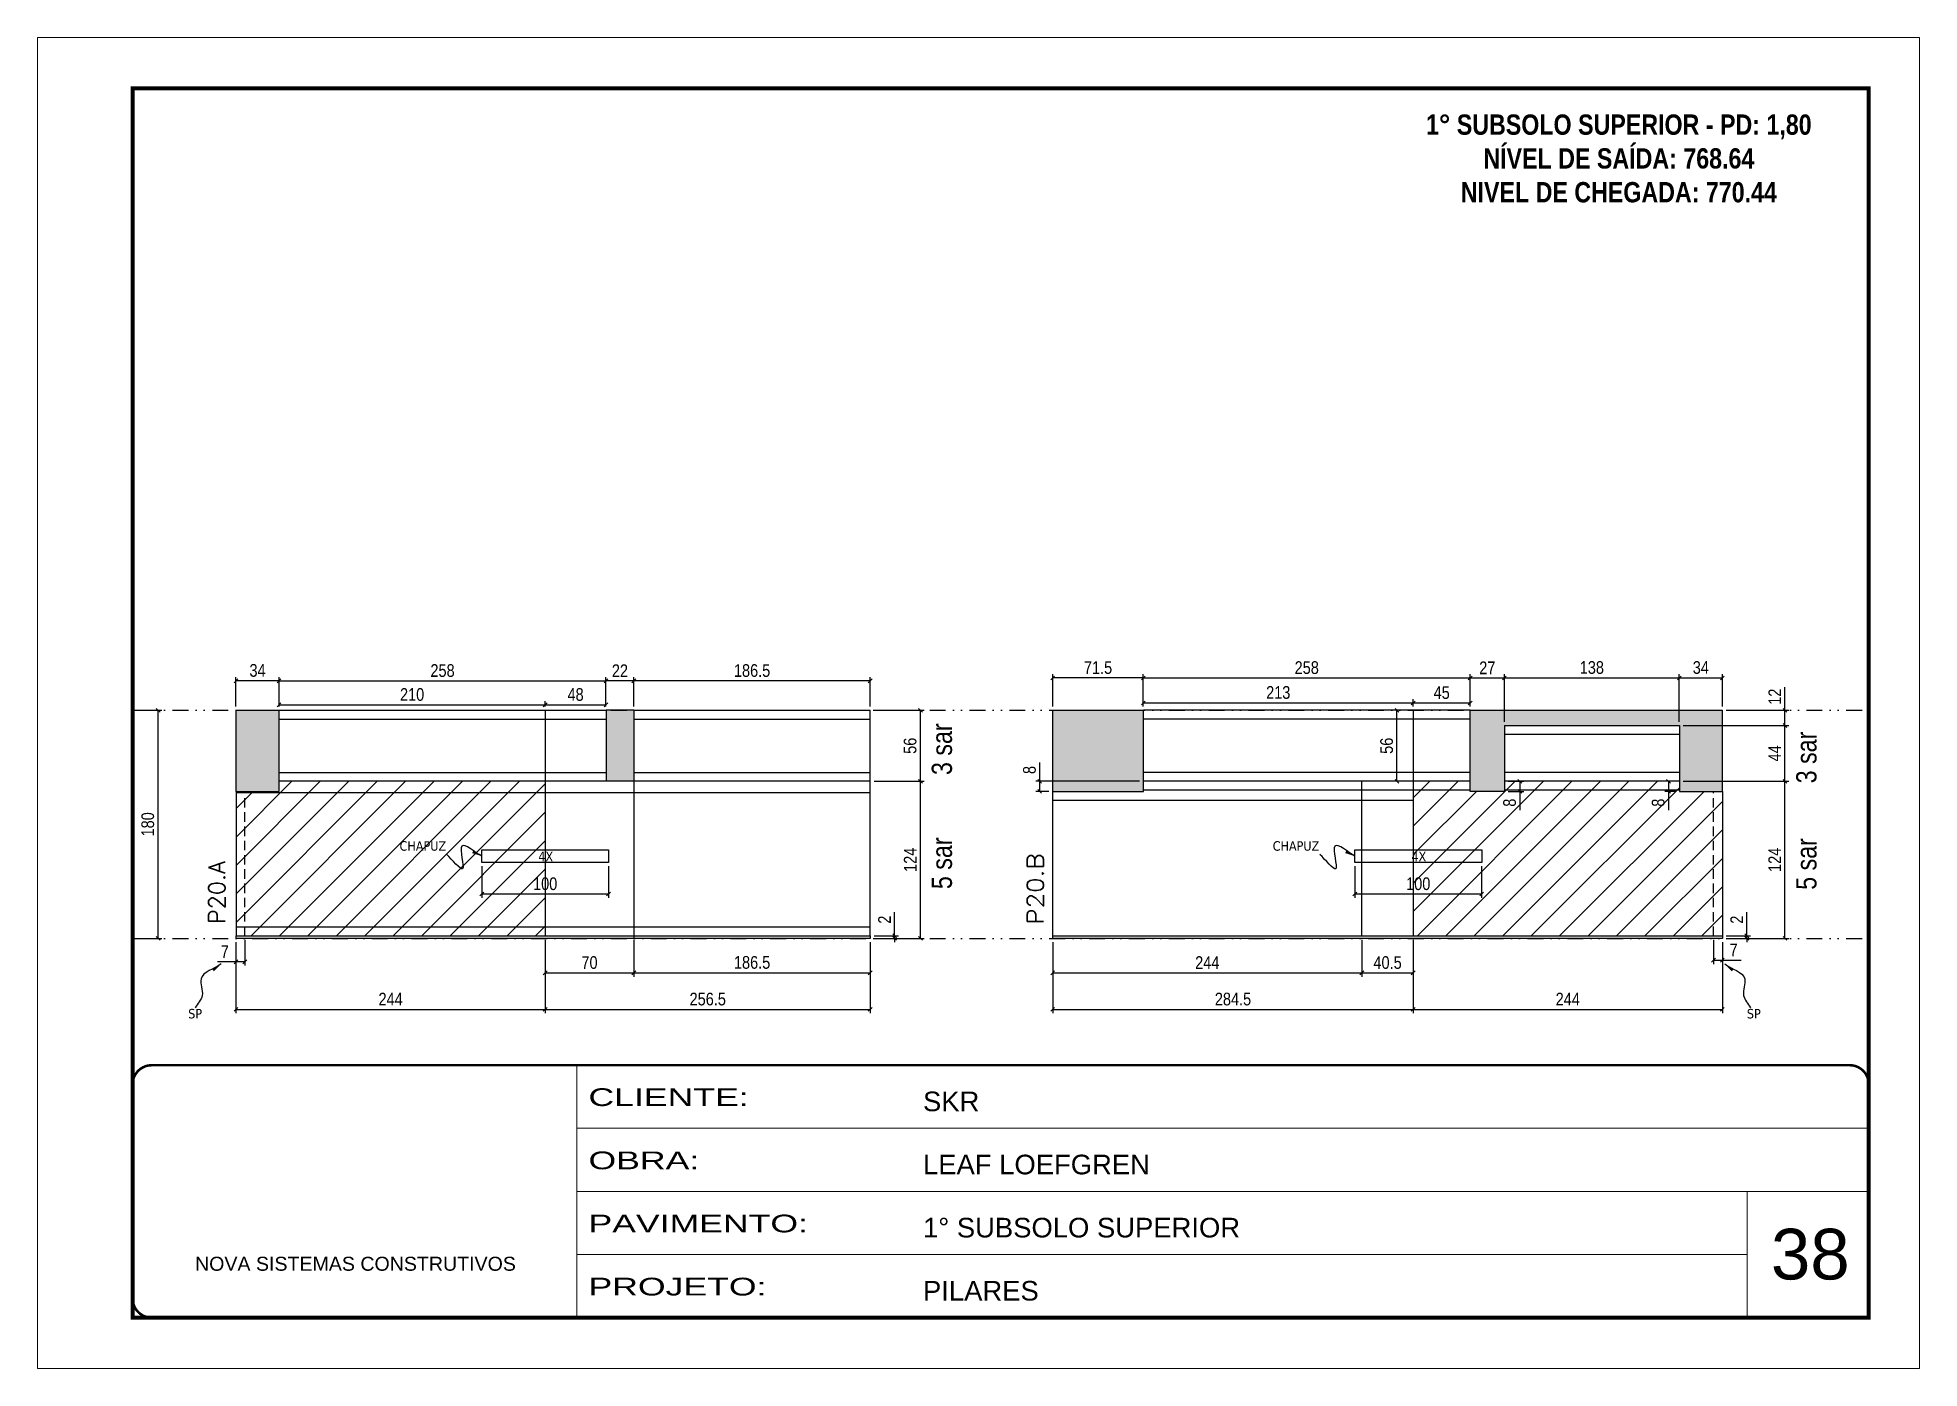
# Model space of a CAD drawing. Extents: x 14400 to 27878, y -21631 to 6985.
# Drawn here: x 15998 to 17483, y -4402 to -3352 of the extents above; entities that cross this region are included whole.
import ezdxf

# ---------------------------------------------------------------- set-up
doc = ezdxf.new("R2010")
doc.units = 0
for name, pattern in [('CONTINUO', [0]), ('DASHED', [0.75, 0.5, -0.25]), ('DIVIDE2', [0.625, 0.25, -0.125, 0, -0.125, 0, -0.125]), ('HIDDEN', [0.375, 0.25, -0.125])]:
    doc.linetypes.add(name, pattern=pattern)
for name, color, linetype, lineweight in [('CARIMBO', 255, 'Continuous', 9), ('Folhas', 255, 'Continuous', 9), ('Hachura', 251, 'Continuous', 9), ('SARRAFO DE PRESSAO', 251, 'DASHED', 9), ('Texto Seção', 7, 'Continuous', 15)]:
    doc.layers.add(name, color=color, linetype=linetype, lineweight=lineweight)
for name, color, linetype in [('COTA', 241, 'Continuous'), ('NOMENCLATURA', 7, 'Continuous'), ('Nível', 160, 'Continuous'), ('Painéis', 200, 'Continuous'), ('SARR_2.2x10', 60, 'Continuous'), ('SARR_2.2x7', 40, 'Continuous'), ('Sarrafo de Pressão', 42, 'HIDDEN'), ('texto', 7, 'Continuous')]:
    doc.layers.add(name, color=color, linetype=linetype)
doc.styles.add('ARIAL', font='arial.ttf')
doc.styles.add('ARIAL_NARROW', font='ARIALN.TTF', dxfattribs={"height": 0.2})
doc.styles.add('COTA TECNICA', font='techl___.ttf', dxfattribs={"height": 10})
doc.styles.add('COTA TECNICA-50', font='techl___.ttf', dxfattribs={"height": 10})
doc.styles.add('REGUA-120', font='ROMANS.shx', dxfattribs={"height": 15})
doc.styles.add('ROMANC', font='techb___.ttf', dxfattribs={"height": 2.5})
doc.styles.get("Standard").update_dxf_attribs({"font": 'arial.ttf'})
doc.styles.add('Tecnologia', font='')
doc.styles.get('Tecnologia').set_extended_font_data('Forgotten Futurist')
doc.dimstyles.new('COTA PAINEL-50', dxfattribs={"dimtxt": 10, "dimasz": 3, "dimexe": 3, "dimexo": 3, "dimgap": 3, "dimtad": 1, "dimdec": 1, "dimzin": 12, "dimdsep": 46, "dimtxsty": 'COTA TECNICA-50', "dimblk1": 'OBLIQUE', "dimblk2": 'OBLIQUE', "dimsah": 1, "dimcen": 0.9, "dimclrd": 4, "dimclre": 4, "dimclrt": 240, "dimadec": 1, "dimazin": 3, "dimtfac": 1, "dimtdec": 1, "dimtmove": 0, "dimatfit": 3, "dimfxl": 1, "dimtolj": 1, "dimtzin": 12, "dimarcsym": 0})
doc.dimstyles.new('PAINEL', dxfattribs={"dimtxt": 10, "dimasz": 3, "dimexe": 3, "dimexo": 3, "dimgap": 3, "dimtad": 1, "dimdec": 1, "dimzin": 12, "dimdsep": 46, "dimtxsty": 'COTA TECNICA', "dimblk1": 'OBLIQUE', "dimblk2": 'OBLIQUE', "dimsah": 1, "dimcen": 0.9, "dimclrd": 4, "dimclre": 4, "dimclrt": 240, "dimadec": 1, "dimazin": 3, "dimtfac": 1, "dimtdec": 1, "dimtmove": 0, "dimatfit": 3, "dimfxl": 1, "dimtolj": 1, "dimtzin": 12, "dimarcsym": 0})
doc.dimstyles.get("Standard").update_dxf_attribs({"dimtxt": 0.18, "dimasz": 0.18, "dimexe": 0.18, "dimexo": 0.0625, "dimgap": 0.09, "dimtad": 0, "dimtih": 1, "dimtoh": 1, "dimdec": 4, "dimzin": 0, "dimdsep": 46, "dimtxsty": 'Standard', "dimcen": 0.09, "dimadec": 0, "dimazin": 0, "dimtfac": 1, "dimtdec": 4, "dimtofl": 0, "dimtmove": 0, "dimatfit": 3, "dimfxl": 1, "dimtolj": 1, "dimtzin": 0, "dimarcsym": 0})

msp = doc.modelspace()

# ---------------------------------------------------------------- texts
at = {"layer": 'CARIMBO', "style": 'ARIAL'}
msp.add_text('38', height=40, dxfattribs=at).set_placement((17366.33, -4332.3))
at = {"layer": 'NOMENCLATURA', "style": 'ARIAL_NARROW'}
for s, p in [('3 sar', (16720.03, -3934.28)), ('3 sar', (17402.29, -3940.84)), ('5 sar', (16720.03, -4024.28)), ('5 sar', (17402.29, -4024.84))]:
    msp.add_text(s, height=16, rotation=90, dxfattribs=at).set_placement(p)
at = {"layer": 'NOMENCLATURA', "color": 2, "insert": (17246.31, -3386.39), "char_height": 16, "attachment_point": 2, "style": 'ROMANC'}
msp.add_mtext_dynamic_manual_height_columns('\\P1° SUBSOLO SUPERIOR - PD: 1,80\\PNÍVEL DE SAÍDA: 768.64\\PNIVEL DE CHEGADA: 770.44', width=432.3511, gutter_width=1, heights=[0], dxfattribs=at)
at = {"layer": 'texto', "color": 0, "char_height": 7.5, "attachment_point": 5}
for s, insert in [('{\\fTahoma|b0|i0|c0|p34;\\C4;CHAPUZ}', (16302.47, -3990.31)), ('{\\fTahoma|b0|i0|c0|p34;\\C4;CHAPUZ}', (16991.5, -3990.31)), ('{\\fTahoma|b0|i0|c0|p34;\\C4;4X}', (16399.41, -3998.62)), ('{\\fTahoma|b0|i0|c0|p34;\\C4;4X}', (17088.44, -3998.62)), ('{\\fTahoma|b0|i0|c0|p34;\\C4;SP}', (16122.77, -4122.66)), ('{\\fTahoma|b0|i0|c0|p34;\\C4;SP}', (17352.82, -4122.66))]:
    msp.add_mtext(s, dxfattribs=dict(at, insert=insert))
at = {"layer": 'Texto Seção', "style": 'REGUA-120', "width": 1.1}
msp.add_text('P20.B', height=13, rotation=90, dxfattribs=at).set_placement((16792.3, -4052.4))
at = {"layer": 'Texto Seção', "insert": (16146.4, -4051.91), "char_height": 13, "width": 285.3299, "attachment_point": 7, "rotation": 90, "style": 'REGUA-120'}
msp.add_mtext('P20.A', dxfattribs=at)

# ---------------------------------------------------------------- blocks, each defined once
blk = doc.blocks.new('9999999999')
at = {"color": 30, "linetype": 'CONTINUO'}
for p, q in [((98564.6, 34230.2), (98564.6, 34429.4)), ((98564.6, 34379.6), (99584, 34379.6)), ((98564.6, 34329.8), (99488, 34329.8)), ((99584, 34329.8), (99488, 34329.8)), ((99488, 34329.8), (99488, 34230.2)), ((98564.6, 34280), (99488, 34280))]:
    blk.add_line(p, q, dxfattribs=at)
at = {"color": 30, "linetype": 'CONTINUO', "const_width": 2}
blk.add_lwpolyline([(99584, 34230.2), (99584, 34414.4, 0.414214), (99569, 34429.4), (98229, 34429.4, 0.414214), (98214, 34414.4), (98214, 34245.2, 0.414214), (98229, 34230.2), (99584, 34230.2)], format="xyb", dxfattribs=at)
at = {"layer": 'Folhas'}
blk.add_lwpolyline([(98139, 34190.2), (99624, 34190.2), (99624, 35240.2), (98139, 35240.2)], close=True, dxfattribs=at)
at = {"layer": 'Folhas', "color": 30, "const_width": 3}
blk.add_lwpolyline([(98214, 34230.2), (99584, 34230.2), (99584, 35200.2), (98214, 35200.2)], close=True, dxfattribs=at)
at = {"color": 7, "linetype": 'Continuous', "ltscale": 5, "style": 'ARIAL'}
for s, height, p in [('SKR', 15.48, (98837.7, 34393.1)), ('LEAF LOEFGREN', 15.483, (98837.7, 34343.3)), ('1° SUBSOLO SUPERIOR', 15.483, (98837.7, 34293.5)), ('NOVA SISTEMAS CONSTRUTIVOS', 11.059, (98263.2, 34267.2)), ('PILARES', 15.48, (98837.7, 34243.7))]:
    blk.add_text(s, height=height, dxfattribs=at).set_placement(p)
at = {"layer": 'Folhas', "color": 7, "style": 'Tecnologia', "width": 1.5}
for s, p in [('CLIENTE:', (98573.7, 34397.2)), ('OBRA:', (98573.7, 34347.3)), ('PAVIMENTO:', (98573.7, 34297.5)), ('PROJETO:', (98573.7, 34247.7))]:
    blk.add_text(s, height=14, dxfattribs=at).set_placement(p)
blk = doc.blocks.new('_Oblique')
at = {"color": 0, "linetype": 'ByBlock', "lineweight": -2}
blk.add_line((-0.5, -0.5), (0.5, 0.5), dxfattribs=at)
blk = doc.blocks.new('*D1389')
at = {"layer": 'COTA', "color": 4, "lineweight": -2, "transparency": 16777216}
for p, q in [((16155, -4066.2), (16155, -4084.7)), ((16162, -4064.2), (16162, -4084.7)), ((16155, -4081.7), (16140.3, -4081.7)), ((16162, -4081.7), (16155, -4081.7))]:
    blk.add_line(p, q, dxfattribs=at)
at = {"layer": 'Defpoints', "color": 0, "transparency": 16777216}
for p in [(16155, -4063.2), (16162, -4061.2), (16155, -4081.7)]:
    blk.add_point(p, dxfattribs=at)
at = {"layer": 'COTA', "color": 4, "lineweight": -2, "transparency": 16777216, "xscale": 3, "yscale": 3, "zscale": 3, "rotation": 180}
blk.add_blockref('_Oblique', (16155, -4081.7), dxfattribs=at)
at = {"layer": 'COTA', "color": 4, "lineweight": -2, "transparency": 16777216, "xscale": 3, "yscale": 3, "zscale": 3}
blk.add_blockref('_Oblique', (16162, -4081.7), dxfattribs=at)
at = {"layer": 'COTA', "color": 240, "transparency": 16777216, "insert": (16146.2, -4073.6), "char_height": 10, "attachment_point": 5, "style": 'COTA TECNICA-50'}
blk.add_mtext('\\A1;7', dxfattribs=at)
blk = doc.blocks.new('*D1390')
at = {"layer": 'COTA', "color": 4, "lineweight": -2, "transparency": 16777216}
for p, q in [((16674.8, -4061.2), (16674.8, -4042.4)), ((16658.5, -4061.2), (16677.8, -4061.2)), ((16658.5, -4063.2), (16677.8, -4063.2)), ((16674.8, -4063.2), (16674.8, -4061.2)), ((16674.8, -4063.2), (16674.8, -4066.2))]:
    blk.add_line(p, q, dxfattribs=at)
at = {"layer": 'Defpoints', "color": 0, "transparency": 16777216}
for p in [(16655.5, -4061.2), (16655.5, -4063.2), (16674.8, -4063.2)]:
    blk.add_point(p, dxfattribs=at)
at = {"layer": 'COTA', "color": 4, "lineweight": -2, "transparency": 16777216, "xscale": 3, "yscale": 3, "zscale": 3}
for p, rotation in [((16674.8, -4061.2), 270), ((16674.8, -4063.2), 90)]:
    blk.add_blockref('_Oblique', p, dxfattribs=dict(at, rotation=rotation))
at = {"layer": 'COTA', "color": 240, "transparency": 16777216, "insert": (16666.8, -4048.4), "char_height": 10, "attachment_point": 5, "rotation": 90, "style": 'COTA TECNICA-50'}
blk.add_mtext('\\A1;2', dxfattribs=at)
blk = doc.blocks.new('*D1393')
at = {"layer": 'COTA', "color": 4, "lineweight": -2, "transparency": 16777216}
for p, q in [((16155, -4066.2), (16155, -4122.2)), ((16399, -4064.2), (16399, -4122.2)), ((16155, -4119.2), (16399, -4119.2))]:
    blk.add_line(p, q, dxfattribs=at)
at = {"layer": 'Defpoints', "color": 0, "transparency": 16777216}
for p in [(16155, -4063.2), (16399, -4061.2), (16399, -4119.2)]:
    blk.add_point(p, dxfattribs=at)
at = {"layer": 'COTA', "color": 4, "lineweight": -2, "transparency": 16777216, "xscale": 3, "yscale": 3, "zscale": 3, "rotation": 180}
blk.add_blockref('_Oblique', (16155, -4119.2), dxfattribs=at)
at = {"layer": 'COTA', "color": 4, "lineweight": -2, "transparency": 16777216, "xscale": 3, "yscale": 3, "zscale": 3}
blk.add_blockref('_Oblique', (16399, -4119.2), dxfattribs=at)
at = {"layer": 'COTA', "color": 240, "transparency": 16777216, "insert": (16277, -4111.1), "char_height": 10, "attachment_point": 5, "style": 'COTA TECNICA-50'}
blk.add_mtext('\\A1;244', dxfattribs=at)
blk = doc.blocks.new('*D1394')
at = {"layer": 'COTA', "color": 4, "lineweight": -2, "transparency": 16777216}
for p, q in [((16399, -4064.2), (16399, -4122.2)), ((16655.5, -4066.2), (16655.5, -4122.2)), ((16399, -4119.2), (16655.5, -4119.2))]:
    blk.add_line(p, q, dxfattribs=at)
at = {"layer": 'Defpoints', "color": 0, "transparency": 16777216}
for p in [(16399, -4061.2), (16655.5, -4063.2), (16655.5, -4119.2)]:
    blk.add_point(p, dxfattribs=at)
at = {"layer": 'COTA', "color": 4, "lineweight": -2, "transparency": 16777216, "xscale": 3, "yscale": 3, "zscale": 3, "rotation": 180}
blk.add_blockref('_Oblique', (16399, -4119.2), dxfattribs=at)
at = {"layer": 'COTA', "color": 4, "lineweight": -2, "transparency": 16777216, "xscale": 3, "yscale": 3, "zscale": 3}
blk.add_blockref('_Oblique', (16655.5, -4119.2), dxfattribs=at)
at = {"layer": 'COTA', "color": 240, "transparency": 16777216, "insert": (16527.3, -4111.1), "char_height": 10, "attachment_point": 5, "style": 'COTA TECNICA-50'}
blk.add_mtext('\\A1;256.5', dxfattribs=at)
blk = doc.blocks.new('*D1395')
at = {"layer": 'COTA', "color": 4, "linetype": 'ByBlock', "lineweight": -2, "transparency": 16777216}
for p, q in [((16349, -4006.3), (16349, -4031.2)), ((16449, -4006.3), (16449, -4031.2)), ((16449, -4028.2), (16349, -4028.2))]:
    blk.add_line(p, q, dxfattribs=at)
at = {"layer": 'Defpoints', "color": 0, "linetype": 'ByBlock', "transparency": 16777216}
for p in [(16349, -4003.3), (16449, -4003.3), (16349, -4028.2)]:
    blk.add_point(p, dxfattribs=at)
at = {"layer": 'COTA', "color": 4, "linetype": 'ByBlock', "lineweight": -2, "transparency": 16777216, "xscale": 3, "yscale": 3, "zscale": 3, "rotation": 180}
blk.add_blockref('_Oblique', (16349, -4028.2), dxfattribs=at)
at = {"layer": 'COTA', "color": 4, "linetype": 'ByBlock', "lineweight": -2, "transparency": 16777216, "xscale": 3, "yscale": 3, "zscale": 3}
blk.add_blockref('_Oblique', (16449, -4028.2), dxfattribs=at)
at = {"layer": 'COTA', "color": 240, "linetype": 'ByBlock', "transparency": 16777216, "insert": (16399, -4020.1), "char_height": 10, "attachment_point": 5, "style": 'COTA TECNICA'}
blk.add_mtext('\\A1;100', dxfattribs=at)
blk = doc.blocks.new('*D1396')
at = {"layer": 'COTA', "color": 4, "lineweight": -2, "transparency": 16777216}
for p, q in [((16399, -4064.2), (16399, -4093.4)), ((16469, -4064.2), (16469, -4093.4)), ((16399, -4090.4), (16469, -4090.4))]:
    blk.add_line(p, q, dxfattribs=at)
at = {"layer": 'Defpoints', "color": 0, "transparency": 16777216}
for p in [(16399, -4061.2), (16469, -4061.2), (16469, -4090.4)]:
    blk.add_point(p, dxfattribs=at)
at = {"layer": 'COTA', "color": 4, "lineweight": -2, "transparency": 16777216, "xscale": 3, "yscale": 3, "zscale": 3, "rotation": 180}
blk.add_blockref('_Oblique', (16399, -4090.4), dxfattribs=at)
at = {"layer": 'COTA', "color": 4, "lineweight": -2, "transparency": 16777216, "xscale": 3, "yscale": 3, "zscale": 3}
blk.add_blockref('_Oblique', (16469, -4090.4), dxfattribs=at)
at = {"layer": 'COTA', "color": 240, "transparency": 16777216, "insert": (16434, -4082.3), "char_height": 10, "attachment_point": 5, "style": 'COTA TECNICA'}
blk.add_mtext('\\A1;70', dxfattribs=at)
blk = doc.blocks.new('*D1397')
at = {"layer": 'COTA', "color": 4, "lineweight": -2, "transparency": 16777216}
for p, q in [((16469, -4064.2), (16469, -4093.4)), ((16655.5, -4066.2), (16655.5, -4093.4)), ((16469, -4090.4), (16655.5, -4090.4))]:
    blk.add_line(p, q, dxfattribs=at)
at = {"layer": 'Defpoints', "color": 0, "transparency": 16777216}
for p in [(16469, -4061.2), (16655.5, -4063.2), (16655.5, -4090.4)]:
    blk.add_point(p, dxfattribs=at)
at = {"layer": 'COTA', "color": 4, "lineweight": -2, "transparency": 16777216, "xscale": 3, "yscale": 3, "zscale": 3, "rotation": 180}
blk.add_blockref('_Oblique', (16469, -4090.4), dxfattribs=at)
at = {"layer": 'COTA', "color": 4, "lineweight": -2, "transparency": 16777216, "xscale": 3, "yscale": 3, "zscale": 3}
blk.add_blockref('_Oblique', (16655.5, -4090.4), dxfattribs=at)
at = {"layer": 'COTA', "color": 240, "transparency": 16777216, "insert": (16562.3, -4082.2), "char_height": 10, "attachment_point": 5, "style": 'COTA TECNICA'}
blk.add_mtext('\\A1;186.5', dxfattribs=at)
blk = doc.blocks.new('*D1391')
at = {"layer": 'COTA', "color": 4, "lineweight": -2, "transparency": 16777216}
for p, q in [((17321, -4064.2), (17321, -4083.4)), ((17328, -4066.2), (17328, -4083.4)), ((17321, -4080.4), (17328, -4080.4)), ((17328, -4080.4), (17342.8, -4080.4))]:
    blk.add_line(p, q, dxfattribs=at)
at = {"layer": 'Defpoints', "color": 0, "transparency": 16777216}
for p in [(17321, -4061.2), (17328, -4063.2), (17328, -4080.4)]:
    blk.add_point(p, dxfattribs=at)
at = {"layer": 'COTA', "color": 4, "lineweight": -2, "transparency": 16777216, "xscale": 3, "yscale": 3, "zscale": 3, "rotation": 180}
blk.add_blockref('_Oblique', (17321, -4080.4), dxfattribs=at)
at = {"layer": 'COTA', "color": 4, "lineweight": -2, "transparency": 16777216, "xscale": 3, "yscale": 3, "zscale": 3}
blk.add_blockref('_Oblique', (17328, -4080.4), dxfattribs=at)
at = {"layer": 'COTA', "color": 240, "transparency": 16777216, "insert": (17336.9, -4072.3), "char_height": 10, "attachment_point": 5, "style": 'COTA TECNICA-50'}
blk.add_mtext('\\A1;7', dxfattribs=at)
blk = doc.blocks.new('*D1392')
at = {"layer": 'COTA', "color": 4, "lineweight": -2, "transparency": 16777216}
for p, q in [((17347.3, -4061.2), (17347.3, -4042.4)), ((17331, -4061.2), (17350.3, -4061.2)), ((17331, -4063.2), (17350.3, -4063.2)), ((17347.3, -4063.2), (17347.3, -4061.2)), ((17347.3, -4063.2), (17347.3, -4066.2))]:
    blk.add_line(p, q, dxfattribs=at)
at = {"layer": 'Defpoints', "color": 0, "transparency": 16777216}
for p in [(17328, -4061.2), (17328, -4063.2), (17347.3, -4063.2)]:
    blk.add_point(p, dxfattribs=at)
at = {"layer": 'COTA', "color": 4, "lineweight": -2, "transparency": 16777216, "xscale": 3, "yscale": 3, "zscale": 3}
for p, rotation in [((17347.3, -4061.2), 270), ((17347.3, -4063.2), 90)]:
    blk.add_blockref('_Oblique', p, dxfattribs=dict(at, rotation=rotation))
at = {"layer": 'COTA', "color": 240, "transparency": 16777216, "insert": (17339.3, -4048.4), "char_height": 10, "attachment_point": 5, "rotation": 90, "style": 'COTA TECNICA-50'}
blk.add_mtext('\\A1;2', dxfattribs=at)
blk = doc.blocks.new('*D1398')
at = {"layer": 'COTA', "color": 4, "lineweight": -2, "transparency": 16777216}
for p, q in [((17297, -3939.2), (17380.4, -3939.2)), ((17377.4, -4063.2), (17377.4, -3939.2)), ((17331, -4063.2), (17380.4, -4063.2))]:
    blk.add_line(p, q, dxfattribs=at)
at = {"layer": 'Defpoints', "color": 0, "transparency": 16777216}
for p in [(17294, -3939.2), (17377.4, -3939.2), (17328, -4063.2)]:
    blk.add_point(p, dxfattribs=at)
at = {"layer": 'COTA', "color": 4, "lineweight": -2, "transparency": 16777216, "xscale": 3, "yscale": 3, "zscale": 3}
for p, rotation in [((17377.4, -3939.2), 90), ((17377.4, -4063.2), 270)]:
    blk.add_blockref('_Oblique', p, dxfattribs=dict(at, rotation=rotation))
at = {"layer": 'COTA', "color": 240, "transparency": 16777216, "insert": (17369.3, -4001.2), "char_height": 10, "attachment_point": 5, "rotation": 90, "style": 'COTA TECNICA'}
blk.add_mtext('\\A1;124', dxfattribs=at)
blk = doc.blocks.new('*D1399')
at = {"layer": 'COTA', "color": 4, "linetype": 'ByBlock', "lineweight": -2, "transparency": 16777216}
for p, q in [((17038, -4006.3), (17038, -4031.2)), ((17138, -4006.3), (17138, -4031.2)), ((17138, -4028.2), (17038, -4028.2))]:
    blk.add_line(p, q, dxfattribs=at)
at = {"layer": 'Defpoints', "color": 0, "linetype": 'ByBlock', "transparency": 16777216}
for p in [(17038, -4003.3), (17138, -4003.3), (17038, -4028.2)]:
    blk.add_point(p, dxfattribs=at)
at = {"layer": 'COTA', "color": 4, "linetype": 'ByBlock', "lineweight": -2, "transparency": 16777216, "xscale": 3, "yscale": 3, "zscale": 3, "rotation": 180}
blk.add_blockref('_Oblique', (17038, -4028.2), dxfattribs=at)
at = {"layer": 'COTA', "color": 4, "linetype": 'ByBlock', "lineweight": -2, "transparency": 16777216, "xscale": 3, "yscale": 3, "zscale": 3}
blk.add_blockref('_Oblique', (17138, -4028.2), dxfattribs=at)
at = {"layer": 'COTA', "color": 240, "linetype": 'ByBlock', "transparency": 16777216, "insert": (17088, -4020.1), "char_height": 10, "attachment_point": 5, "style": 'COTA TECNICA'}
blk.add_mtext('\\A1;100', dxfattribs=at)
blk = doc.blocks.new('*D1400')
at = {"layer": 'COTA', "color": 4, "lineweight": -2, "transparency": 16777216}
for p, q in [((16799.5, -4066.2), (16799.5, -4122.2)), ((17084, -4064.2), (17084, -4122.2)), ((16799.5, -4119.2), (17084, -4119.2))]:
    blk.add_line(p, q, dxfattribs=at)
at = {"layer": 'Defpoints', "color": 0, "transparency": 16777216}
for p in [(16799.5, -4063.2), (17084, -4061.2), (17084, -4119.2)]:
    blk.add_point(p, dxfattribs=at)
at = {"layer": 'COTA', "color": 4, "lineweight": -2, "transparency": 16777216, "xscale": 3, "yscale": 3, "zscale": 3, "rotation": 180}
blk.add_blockref('_Oblique', (16799.5, -4119.2), dxfattribs=at)
at = {"layer": 'COTA', "color": 4, "lineweight": -2, "transparency": 16777216, "xscale": 3, "yscale": 3, "zscale": 3}
blk.add_blockref('_Oblique', (17084, -4119.2), dxfattribs=at)
at = {"layer": 'COTA', "color": 240, "transparency": 16777216, "insert": (16941.8, -4111.1), "char_height": 10, "attachment_point": 5, "style": 'COTA TECNICA'}
blk.add_mtext('\\A1;284.5', dxfattribs=at)
blk = doc.blocks.new('*D1406')
at = {"layer": 'COTA', "color": 4, "lineweight": -2, "transparency": 16777216}
for p, q in [((17084, -4064.2), (17084, -4122.2)), ((17328, -4066.2), (17328, -4122.2)), ((17084, -4119.2), (17328, -4119.2))]:
    blk.add_line(p, q, dxfattribs=at)
at = {"layer": 'Defpoints', "color": 0, "transparency": 16777216}
for p in [(17084, -4061.2), (17328, -4063.2), (17328, -4119.2)]:
    blk.add_point(p, dxfattribs=at)
at = {"layer": 'COTA', "color": 4, "lineweight": -2, "transparency": 16777216, "xscale": 3, "yscale": 3, "zscale": 3, "rotation": 180}
blk.add_blockref('_Oblique', (17084, -4119.2), dxfattribs=at)
at = {"layer": 'COTA', "color": 4, "lineweight": -2, "transparency": 16777216, "xscale": 3, "yscale": 3, "zscale": 3}
blk.add_blockref('_Oblique', (17328, -4119.2), dxfattribs=at)
at = {"layer": 'COTA', "color": 240, "transparency": 16777216, "insert": (17206, -4111.1), "char_height": 10, "attachment_point": 5, "style": 'COTA TECNICA'}
blk.add_mtext('\\A1;244', dxfattribs=at)
blk = doc.blocks.new('*D1407')
at = {"layer": 'COTA', "color": 4, "lineweight": -2, "transparency": 16777216}
for p, q in [((16799.5, -4066.2), (16799.5, -4093.4)), ((17043.5, -4064.2), (17043.5, -4093.4)), ((16799.5, -4090.4), (17043.5, -4090.4))]:
    blk.add_line(p, q, dxfattribs=at)
at = {"layer": 'Defpoints', "color": 0, "transparency": 16777216}
for p in [(16799.5, -4063.2), (17043.5, -4061.2), (17043.5, -4090.4)]:
    blk.add_point(p, dxfattribs=at)
at = {"layer": 'COTA', "color": 4, "lineweight": -2, "transparency": 16777216, "xscale": 3, "yscale": 3, "zscale": 3, "rotation": 180}
blk.add_blockref('_Oblique', (16799.5, -4090.4), dxfattribs=at)
at = {"layer": 'COTA', "color": 4, "lineweight": -2, "transparency": 16777216, "xscale": 3, "yscale": 3, "zscale": 3}
blk.add_blockref('_Oblique', (17043.5, -4090.4), dxfattribs=at)
at = {"layer": 'COTA', "color": 240, "transparency": 16777216, "insert": (16921.5, -4082.3), "char_height": 10, "attachment_point": 5, "style": 'COTA TECNICA'}
blk.add_mtext('\\A1;244', dxfattribs=at)
blk = doc.blocks.new('*D1408')
at = {"layer": 'COTA', "color": 4, "lineweight": -2, "transparency": 16777216}
for p, q in [((17043.5, -4064.2), (17043.5, -4093.4)), ((17084, -4064.2), (17084, -4093.4)), ((17043.5, -4090.4), (17084, -4090.4))]:
    blk.add_line(p, q, dxfattribs=at)
at = {"layer": 'Defpoints', "color": 0, "transparency": 16777216}
for p in [(17043.5, -4061.2), (17084, -4061.2), (17084, -4090.4)]:
    blk.add_point(p, dxfattribs=at)
at = {"layer": 'COTA', "color": 4, "lineweight": -2, "transparency": 16777216, "xscale": 3, "yscale": 3, "zscale": 3, "rotation": 180}
blk.add_blockref('_Oblique', (17043.5, -4090.4), dxfattribs=at)
at = {"layer": 'COTA', "color": 4, "lineweight": -2, "transparency": 16777216, "xscale": 3, "yscale": 3, "zscale": 3}
blk.add_blockref('_Oblique', (17084, -4090.4), dxfattribs=at)
at = {"layer": 'COTA', "color": 240, "transparency": 16777216, "insert": (17063.8, -4082.3), "char_height": 10, "attachment_point": 5, "style": 'COTA TECNICA'}
blk.add_mtext('\\A1;40.5', dxfattribs=at)
blk = doc.blocks.new('*D1410')
at = {"layer": 'COTA', "color": 4, "lineweight": -2, "transparency": 16777216}
for p, q in [((16658.5, -3939.2), (16698.2, -3939.2)), ((16695.2, -4063.2), (16695.2, -3939.2)), ((16658.5, -4063.2), (16698.2, -4063.2))]:
    blk.add_line(p, q, dxfattribs=at)
at = {"layer": 'Defpoints', "color": 0, "transparency": 16777216}
for p in [(16655.5, -3939.2), (16695.2, -3939.2), (16655.5, -4063.2)]:
    blk.add_point(p, dxfattribs=at)
at = {"layer": 'COTA', "color": 4, "lineweight": -2, "transparency": 16777216, "xscale": 3, "yscale": 3, "zscale": 3}
for p, rotation in [((16695.2, -3939.2), 90), ((16695.2, -4063.2), 270)]:
    blk.add_blockref('_Oblique', p, dxfattribs=dict(at, rotation=rotation))
at = {"layer": 'COTA', "color": 240, "transparency": 16777216, "insert": (16687.1, -4001.2), "char_height": 10, "attachment_point": 5, "rotation": 90, "style": 'COTA TECNICA'}
blk.add_mtext('\\A1;124', dxfattribs=at)
blk = doc.blocks.new('*D4616')
at = {"layer": 'COTA', "color": 4, "lineweight": -2, "transparency": 16777216}
for p, q in [((16076.5, -3883.2), (16096.6, -3883.2)), ((16093.6, -4063.2), (16093.6, -3883.2)), ((16076.5, -4063.2), (16096.6, -4063.2))]:
    blk.add_line(p, q, dxfattribs=at)
at = {"layer": 'Defpoints', "color": 0, "transparency": 16777216}
for p in [(16073.5, -3883.2), (16093.6, -3883.2), (16073.5, -4063.2)]:
    blk.add_point(p, dxfattribs=at)
at = {"layer": 'COTA', "color": 4, "lineweight": -2, "transparency": 16777216, "xscale": 3, "yscale": 3, "zscale": 3}
for p, rotation in [((16093.6, -3883.2), 90), ((16093.6, -4063.2), 270)]:
    blk.add_blockref('_Oblique', p, dxfattribs=dict(at, rotation=rotation))
at = {"layer": 'COTA', "color": 240, "transparency": 16777216, "insert": (16085.4, -3973.2), "char_height": 10, "attachment_point": 5, "rotation": 90, "style": 'COTA TECNICA'}
blk.add_mtext('\\A1;180', dxfattribs=at)
blk = doc.blocks.new('*D4617')
at = {"layer": 'COTA', "color": 4, "lineweight": -2, "transparency": 16777216}
for p, q in [((16658.5, -3883.2), (16698.2, -3883.2)), ((16695.2, -3939.2), (16695.2, -3883.2)), ((16658.5, -3939.2), (16698.2, -3939.2))]:
    blk.add_line(p, q, dxfattribs=at)
at = {"layer": 'Defpoints', "color": 0, "transparency": 16777216}
for p in [(16655.5, -3883.2), (16695.2, -3883.2), (16655.5, -3939.2)]:
    blk.add_point(p, dxfattribs=at)
at = {"layer": 'COTA', "color": 4, "lineweight": -2, "transparency": 16777216, "xscale": 3, "yscale": 3, "zscale": 3}
for p, rotation in [((16695.2, -3883.2), 90), ((16695.2, -3939.2), 270)]:
    blk.add_blockref('_Oblique', p, dxfattribs=dict(at, rotation=rotation))
at = {"layer": 'COTA', "color": 240, "transparency": 16777216, "insert": (16687, -3911.2), "char_height": 10, "attachment_point": 5, "rotation": 90, "style": 'COTA TECNICA'}
blk.add_mtext('\\A1;56', dxfattribs=at)
blk = doc.blocks.new('*D4618')
at = {"layer": 'COTA', "color": 4, "lineweight": -2, "transparency": 16777216}
for p, q in [((16155, -3880.2), (16155, -3857)), ((16189, -3860), (16155, -3860)), ((16189, -3880.2), (16189, -3857))]:
    blk.add_line(p, q, dxfattribs=at)
at = {"layer": 'Defpoints', "color": 0, "transparency": 16777216}
for p in [(16155, -3860), (16155, -3883.2), (16189, -3883.2)]:
    blk.add_point(p, dxfattribs=at)
at = {"layer": 'COTA', "color": 4, "lineweight": -2, "transparency": 16777216, "xscale": 3, "yscale": 3, "zscale": 3, "rotation": 180}
blk.add_blockref('_Oblique', (16155, -3860), dxfattribs=at)
at = {"layer": 'COTA', "color": 4, "lineweight": -2, "transparency": 16777216, "xscale": 3, "yscale": 3, "zscale": 3}
blk.add_blockref('_Oblique', (16189, -3860), dxfattribs=at)
at = {"layer": 'COTA', "color": 240, "transparency": 16777216, "insert": (16172, -3851.8), "char_height": 10, "attachment_point": 5, "style": 'COTA TECNICA'}
blk.add_mtext('\\A1;34', dxfattribs=at)
blk = doc.blocks.new('*D4619')
at = {"layer": 'COTA', "color": 4, "lineweight": -2, "transparency": 16777216}
for p, q in [((16189, -3880.2), (16189, -3857)), ((16189, -3860), (16447, -3860)), ((16447, -3880.2), (16447, -3857))]:
    blk.add_line(p, q, dxfattribs=at)
at = {"layer": 'Defpoints', "color": 0, "transparency": 16777216}
for p in [(16447, -3860), (16189, -3883.2), (16447, -3883.2)]:
    blk.add_point(p, dxfattribs=at)
at = {"layer": 'COTA', "color": 4, "lineweight": -2, "transparency": 16777216, "xscale": 3, "yscale": 3, "zscale": 3, "rotation": 180}
blk.add_blockref('_Oblique', (16189, -3860), dxfattribs=at)
at = {"layer": 'COTA', "color": 4, "lineweight": -2, "transparency": 16777216, "xscale": 3, "yscale": 3, "zscale": 3}
blk.add_blockref('_Oblique', (16447, -3860), dxfattribs=at)
at = {"layer": 'COTA', "color": 240, "transparency": 16777216, "insert": (16318, -3851.9), "char_height": 10, "attachment_point": 5, "style": 'COTA TECNICA'}
blk.add_mtext('\\A1;258', dxfattribs=at)
blk = doc.blocks.new('*D4620')
at = {"layer": 'COTA', "color": 4, "lineweight": -2, "transparency": 16777216}
for p, q in [((16469, -3880.2), (16469, -3857)), ((16655.5, -3860), (16469, -3860)), ((16655.5, -3880.2), (16655.5, -3857))]:
    blk.add_line(p, q, dxfattribs=at)
at = {"layer": 'Defpoints', "color": 0, "transparency": 16777216}
for p in [(16469, -3860), (16469, -3883.2), (16655.5, -3883.2)]:
    blk.add_point(p, dxfattribs=at)
at = {"layer": 'COTA', "color": 4, "lineweight": -2, "transparency": 16777216, "xscale": 3, "yscale": 3, "zscale": 3, "rotation": 180}
blk.add_blockref('_Oblique', (16469, -3860), dxfattribs=at)
at = {"layer": 'COTA', "color": 4, "lineweight": -2, "transparency": 16777216, "xscale": 3, "yscale": 3, "zscale": 3}
blk.add_blockref('_Oblique', (16655.5, -3860), dxfattribs=at)
at = {"layer": 'COTA', "color": 240, "transparency": 16777216, "insert": (16562.3, -3851.9), "char_height": 10, "attachment_point": 5, "style": 'COTA TECNICA'}
blk.add_mtext('\\A1;186.5', dxfattribs=at)
blk = doc.blocks.new('*D4621')
at = {"layer": 'COTA', "color": 4, "lineweight": -2, "transparency": 16777216}
for p, q in [((16189, -3880.2), (16189, -3875.9)), ((16189, -3878.9), (16399, -3878.9)), ((16399, -3880.2), (16399, -3875.9))]:
    blk.add_line(p, q, dxfattribs=at)
at = {"layer": 'Defpoints', "color": 0, "transparency": 16777216}
for p in [(16189, -3883.2), (16399, -3878.9), (16399, -3883.2)]:
    blk.add_point(p, dxfattribs=at)
at = {"layer": 'COTA', "color": 4, "lineweight": -2, "transparency": 16777216, "xscale": 3, "yscale": 3, "zscale": 3, "rotation": 180}
blk.add_blockref('_Oblique', (16189, -3878.9), dxfattribs=at)
at = {"layer": 'COTA', "color": 4, "lineweight": -2, "transparency": 16777216, "xscale": 3, "yscale": 3, "zscale": 3}
blk.add_blockref('_Oblique', (16399, -3878.9), dxfattribs=at)
at = {"layer": 'COTA', "color": 240, "transparency": 16777216, "insert": (16294, -3870.8), "char_height": 10, "attachment_point": 5, "style": 'COTA TECNICA'}
blk.add_mtext('\\A1;210', dxfattribs=at)
blk = doc.blocks.new('*D4622')
at = {"layer": 'COTA', "color": 4, "lineweight": -2, "transparency": 16777216}
for p, q in [((16399, -3880.2), (16399, -3875.9)), ((16399, -3878.9), (16447, -3878.9)), ((16447, -3880.2), (16447, -3875.9))]:
    blk.add_line(p, q, dxfattribs=at)
at = {"layer": 'Defpoints', "color": 0, "transparency": 16777216}
for p in [(16399, -3883.2), (16447, -3878.9), (16447, -3883.2)]:
    blk.add_point(p, dxfattribs=at)
at = {"layer": 'COTA', "color": 4, "lineweight": -2, "transparency": 16777216, "xscale": 3, "yscale": 3, "zscale": 3, "rotation": 180}
blk.add_blockref('_Oblique', (16399, -3878.9), dxfattribs=at)
at = {"layer": 'COTA', "color": 4, "lineweight": -2, "transparency": 16777216, "xscale": 3, "yscale": 3, "zscale": 3}
blk.add_blockref('_Oblique', (16447, -3878.9), dxfattribs=at)
at = {"layer": 'COTA', "color": 240, "transparency": 16777216, "insert": (16423, -3870.8), "char_height": 10, "attachment_point": 5, "style": 'COTA TECNICA'}
blk.add_mtext('\\A1;48', dxfattribs=at)
blk = doc.blocks.new('*D4623')
at = {"layer": 'COTA', "color": 4, "lineweight": -2, "transparency": 16777216}
for p, q in [((16447, -3880.2), (16447, -3857)), ((16469, -3860), (16447, -3860)), ((16469, -3880.2), (16469, -3857))]:
    blk.add_line(p, q, dxfattribs=at)
at = {"layer": 'Defpoints', "color": 0, "transparency": 16777216}
for p in [(16447, -3860), (16447, -3883.2), (16469, -3883.2)]:
    blk.add_point(p, dxfattribs=at)
at = {"layer": 'COTA', "color": 4, "lineweight": -2, "transparency": 16777216, "xscale": 3, "yscale": 3, "zscale": 3, "rotation": 180}
blk.add_blockref('_Oblique', (16447, -3860), dxfattribs=at)
at = {"layer": 'COTA', "color": 4, "lineweight": -2, "transparency": 16777216, "xscale": 3, "yscale": 3, "zscale": 3}
blk.add_blockref('_Oblique', (16469, -3860), dxfattribs=at)
at = {"layer": 'COTA', "color": 240, "transparency": 16777216, "insert": (16458, -3852), "char_height": 10, "attachment_point": 5, "style": 'COTA TECNICA'}
blk.add_mtext('\\A1;22', dxfattribs=at)
blk = doc.blocks.new('*D4624')
at = {"layer": 'COTA', "color": 4, "lineweight": -2, "transparency": 16777216}
for p, q in [((16799.5, -3880.2), (16799.5, -3854.7)), ((16871, -3857.7), (16799.5, -3857.7)), ((16871, -3880.2), (16871, -3854.7))]:
    blk.add_line(p, q, dxfattribs=at)
at = {"layer": 'Defpoints', "color": 0, "transparency": 16777216}
for p in [(16799.5, -3857.7), (16799.5, -3883.2), (16871, -3883.2)]:
    blk.add_point(p, dxfattribs=at)
at = {"layer": 'COTA', "color": 4, "lineweight": -2, "transparency": 16777216, "xscale": 3, "yscale": 3, "zscale": 3, "rotation": 180}
blk.add_blockref('_Oblique', (16799.5, -3857.7), dxfattribs=at)
at = {"layer": 'COTA', "color": 4, "lineweight": -2, "transparency": 16777216, "xscale": 3, "yscale": 3, "zscale": 3}
blk.add_blockref('_Oblique', (16871, -3857.7), dxfattribs=at)
at = {"layer": 'COTA', "color": 240, "transparency": 16777216, "insert": (16835.3, -3849.6), "char_height": 10, "attachment_point": 5, "style": 'COTA TECNICA'}
blk.add_mtext('\\A1;71.5', dxfattribs=at)
blk = doc.blocks.new('*D4626')
at = {"layer": 'COTA', "color": 4, "lineweight": -2, "transparency": 16777216}
for p, q in [((17129, -3880.2), (17129, -3854.7)), ((17129, -3857.7), (17156, -3857.7)), ((17156, -3892.2), (17156, -3854.7))]:
    blk.add_line(p, q, dxfattribs=at)
at = {"layer": 'Defpoints', "color": 0, "transparency": 16777216}
for p in [(17156, -3857.7), (17129, -3883.2), (17156, -3895.2)]:
    blk.add_point(p, dxfattribs=at)
at = {"layer": 'COTA', "color": 4, "lineweight": -2, "transparency": 16777216, "xscale": 3, "yscale": 3, "zscale": 3, "rotation": 180}
blk.add_blockref('_Oblique', (17129, -3857.7), dxfattribs=at)
at = {"layer": 'COTA', "color": 4, "lineweight": -2, "transparency": 16777216, "xscale": 3, "yscale": 3, "zscale": 3}
blk.add_blockref('_Oblique', (17156, -3857.7), dxfattribs=at)
at = {"layer": 'COTA', "color": 240, "transparency": 16777216, "insert": (17142.5, -3849.7), "char_height": 10, "attachment_point": 5, "style": 'COTA TECNICA'}
blk.add_mtext('\\A1;27', dxfattribs=at)
blk = doc.blocks.new('*D4627')
at = {"layer": 'COTA', "color": 4, "lineweight": -2, "transparency": 16777216}
for p, q in [((17156, -3892.2), (17156, -3854.7)), ((17156, -3857.7), (17294, -3857.7)), ((17294, -3892.2), (17294, -3854.7))]:
    blk.add_line(p, q, dxfattribs=at)
at = {"layer": 'Defpoints', "color": 0, "transparency": 16777216}
for p in [(17294, -3857.7), (17156, -3895.2), (17294, -3895.2)]:
    blk.add_point(p, dxfattribs=at)
at = {"layer": 'COTA', "color": 4, "lineweight": -2, "transparency": 16777216, "xscale": 3, "yscale": 3, "zscale": 3, "rotation": 180}
blk.add_blockref('_Oblique', (17156, -3857.7), dxfattribs=at)
at = {"layer": 'COTA', "color": 4, "lineweight": -2, "transparency": 16777216, "xscale": 3, "yscale": 3, "zscale": 3}
blk.add_blockref('_Oblique', (17294, -3857.7), dxfattribs=at)
at = {"layer": 'COTA', "color": 240, "transparency": 16777216, "insert": (17225, -3849.5), "char_height": 10, "attachment_point": 5, "style": 'COTA TECNICA'}
blk.add_mtext('\\A1;138', dxfattribs=at)
blk = doc.blocks.new('*D4628')
at = {"layer": 'COTA', "color": 4, "lineweight": -2, "transparency": 16777216}
for p, q in [((17294, -3892.2), (17294, -3854.7)), ((17294, -3857.7), (17328, -3857.7)), ((17328, -3880.2), (17328, -3854.7))]:
    blk.add_line(p, q, dxfattribs=at)
at = {"layer": 'Defpoints', "color": 0, "transparency": 16777216}
for p in [(17328, -3857.7), (17328, -3883.2), (17294, -3895.2)]:
    blk.add_point(p, dxfattribs=at)
at = {"layer": 'COTA', "color": 4, "lineweight": -2, "transparency": 16777216, "xscale": 3, "yscale": 3, "zscale": 3, "rotation": 180}
blk.add_blockref('_Oblique', (17294, -3857.7), dxfattribs=at)
at = {"layer": 'COTA', "color": 4, "lineweight": -2, "transparency": 16777216, "xscale": 3, "yscale": 3, "zscale": 3}
blk.add_blockref('_Oblique', (17328, -3857.7), dxfattribs=at)
at = {"layer": 'COTA', "color": 240, "transparency": 16777216, "insert": (17311, -3849.5), "char_height": 10, "attachment_point": 5, "style": 'COTA TECNICA'}
blk.add_mtext('\\A1;34', dxfattribs=at)
blk = doc.blocks.new('*D4629')
at = {"layer": 'COTA', "color": 4, "lineweight": -2, "transparency": 16777216}
for p, q in [((16871, -3880.2), (16871, -3854.7)), ((16871, -3857.7), (17129, -3857.7)), ((17129, -3880.2), (17129, -3854.7))]:
    blk.add_line(p, q, dxfattribs=at)
at = {"layer": 'Defpoints', "color": 0, "transparency": 16777216}
for p in [(17129, -3857.7), (16871, -3883.2), (17129, -3883.2)]:
    blk.add_point(p, dxfattribs=at)
at = {"layer": 'COTA', "color": 4, "lineweight": -2, "transparency": 16777216, "xscale": 3, "yscale": 3, "zscale": 3, "rotation": 180}
blk.add_blockref('_Oblique', (16871, -3857.7), dxfattribs=at)
at = {"layer": 'COTA', "color": 4, "lineweight": -2, "transparency": 16777216, "xscale": 3, "yscale": 3, "zscale": 3}
blk.add_blockref('_Oblique', (17129, -3857.7), dxfattribs=at)
at = {"layer": 'COTA', "color": 240, "transparency": 16777216, "insert": (17000, -3849.6), "char_height": 10, "attachment_point": 5, "style": 'COTA TECNICA'}
blk.add_mtext('\\A1;258', dxfattribs=at)
blk = doc.blocks.new('*D4630')
at = {"layer": 'COTA', "color": 4, "lineweight": -2, "transparency": 16777216}
for p, q in [((16871, -3880.2), (16871, -3874.4)), ((17084, -3880.2), (17084, -3874.4)), ((16871, -3877.4), (17084, -3877.4))]:
    blk.add_line(p, q, dxfattribs=at)
at = {"layer": 'Defpoints', "color": 0, "transparency": 16777216}
for p in [(16871, -3883.2), (17084, -3877.4), (17084, -3883.2)]:
    blk.add_point(p, dxfattribs=at)
at = {"layer": 'COTA', "color": 4, "lineweight": -2, "transparency": 16777216, "xscale": 3, "yscale": 3, "zscale": 3, "rotation": 180}
blk.add_blockref('_Oblique', (16871, -3877.4), dxfattribs=at)
at = {"layer": 'COTA', "color": 4, "lineweight": -2, "transparency": 16777216, "xscale": 3, "yscale": 3, "zscale": 3}
blk.add_blockref('_Oblique', (17084, -3877.4), dxfattribs=at)
at = {"layer": 'COTA', "color": 240, "transparency": 16777216, "insert": (16977.5, -3869.2), "char_height": 10, "attachment_point": 5, "style": 'COTA TECNICA'}
blk.add_mtext('\\A1;213', dxfattribs=at)
blk = doc.blocks.new('*D4631')
at = {"layer": 'COTA', "color": 4, "lineweight": -2, "transparency": 16777216}
for p, q in [((17084, -3880.2), (17084, -3874.4)), ((17129, -3880.2), (17129, -3874.4)), ((17084, -3877.4), (17129, -3877.4))]:
    blk.add_line(p, q, dxfattribs=at)
at = {"layer": 'Defpoints', "color": 0, "transparency": 16777216}
for p in [(17084, -3883.2), (17129, -3877.4), (17129, -3883.2)]:
    blk.add_point(p, dxfattribs=at)
at = {"layer": 'COTA', "color": 4, "lineweight": -2, "transparency": 16777216, "xscale": 3, "yscale": 3, "zscale": 3, "rotation": 180}
blk.add_blockref('_Oblique', (17084, -3877.4), dxfattribs=at)
at = {"layer": 'COTA', "color": 4, "lineweight": -2, "transparency": 16777216, "xscale": 3, "yscale": 3, "zscale": 3}
blk.add_blockref('_Oblique', (17129, -3877.4), dxfattribs=at)
at = {"layer": 'COTA', "color": 240, "transparency": 16777216, "insert": (17106.5, -3869.3), "char_height": 10, "attachment_point": 5, "style": 'COTA TECNICA'}
blk.add_mtext('\\A1;45', dxfattribs=at)
blk = doc.blocks.new('*D4632')
at = {"layer": 'COTA', "color": 4, "lineweight": -2, "transparency": 16777216}
for p, q in [((17297, -3895.2), (17380.4, -3895.2)), ((17377.4, -3939.2), (17377.4, -3895.2)), ((17297, -3939.2), (17380.4, -3939.2))]:
    blk.add_line(p, q, dxfattribs=at)
at = {"layer": 'Defpoints', "color": 0, "transparency": 16777216}
for p in [(17294, -3895.2), (17377.4, -3895.2), (17294, -3939.2)]:
    blk.add_point(p, dxfattribs=at)
at = {"layer": 'COTA', "color": 4, "lineweight": -2, "transparency": 16777216, "xscale": 3, "yscale": 3, "zscale": 3}
for p, rotation in [((17377.4, -3895.2), 90), ((17377.4, -3939.2), 270)]:
    blk.add_blockref('_Oblique', p, dxfattribs=dict(at, rotation=rotation))
at = {"layer": 'COTA', "color": 240, "transparency": 16777216, "insert": (17369.3, -3917.2), "char_height": 10, "attachment_point": 5, "rotation": 90, "style": 'COTA TECNICA'}
blk.add_mtext('\\A1;44', dxfattribs=at)
blk = doc.blocks.new('*D4633')
at = {"layer": 'COTA', "color": 4, "lineweight": -2, "transparency": 16777216}
for p, q in [((17377.4, -3883.2), (17377.4, -3864.9)), ((17331, -3883.2), (17380.4, -3883.2)), ((17377.4, -3895.2), (17377.4, -3883.2)), ((17297, -3895.2), (17380.4, -3895.2))]:
    blk.add_line(p, q, dxfattribs=at)
at = {"layer": 'Defpoints', "color": 0, "transparency": 16777216}
for p in [(17328, -3883.2), (17377.4, -3883.2), (17294, -3895.2)]:
    blk.add_point(p, dxfattribs=at)
at = {"layer": 'COTA', "color": 4, "lineweight": -2, "transparency": 16777216, "xscale": 3, "yscale": 3, "zscale": 3}
for p, rotation in [((17377.4, -3883.2), 90), ((17377.4, -3895.2), 270)]:
    blk.add_blockref('_Oblique', p, dxfattribs=dict(at, rotation=rotation))
at = {"layer": 'COTA', "color": 240, "transparency": 16777216, "insert": (17369.4, -3872.5), "char_height": 10, "attachment_point": 5, "rotation": 90, "style": 'COTA TECNICA'}
blk.add_mtext('\\A1;12', dxfattribs=at)
blk = doc.blocks.new('*D4634')
at = {"layer": 'COTA', "color": 4, "lineweight": -2, "transparency": 16777216}
for p, q in [((16789.3, -3939.2), (16789.3, -3924.3)), ((16868, -3939.2), (16786.3, -3939.2)), ((16796.5, -3947.2), (16786.3, -3947.2)), ((16789.3, -3947.2), (16789.3, -3939.2))]:
    blk.add_line(p, q, dxfattribs=at)
at = {"layer": 'Defpoints', "color": 0, "transparency": 16777216}
for p in [(16789.3, -3939.2), (16799.5, -3947.2), (16871, -3939.2)]:
    blk.add_point(p, dxfattribs=at)
at = {"layer": 'COTA', "color": 4, "lineweight": -2, "transparency": 16777216, "xscale": 3, "yscale": 3, "zscale": 3}
for p, rotation in [((16789.3, -3939.2), 90), ((16789.3, -3947.2), 270)]:
    blk.add_blockref('_Oblique', p, dxfattribs=dict(at, rotation=rotation))
at = {"layer": 'COTA', "color": 240, "transparency": 16777216, "insert": (16781.2, -3930.3), "char_height": 10, "attachment_point": 5, "rotation": 90, "style": 'COTA TECNICA'}
blk.add_mtext('\\A1;8', dxfattribs=at)
blk = doc.blocks.new('*D4635')
at = {"layer": 'COTA', "color": 4, "lineweight": -2, "transparency": 16777216}
for p, q in [((17081, -3883.2), (17068.2, -3883.2)), ((17071.2, -3939.2), (17071.2, -3883.2)), ((17081, -3939.2), (17068.2, -3939.2))]:
    blk.add_line(p, q, dxfattribs=at)
at = {"layer": 'Defpoints', "color": 0, "transparency": 16777216}
for p in [(17071.2, -3883.2), (17084, -3883.2), (17084, -3939.2)]:
    blk.add_point(p, dxfattribs=at)
at = {"layer": 'COTA', "color": 4, "lineweight": -2, "transparency": 16777216, "xscale": 3, "yscale": 3, "zscale": 3}
for p, rotation in [((17071.2, -3883.2), 90), ((17071.2, -3939.2), 270)]:
    blk.add_blockref('_Oblique', p, dxfattribs=dict(at, rotation=rotation))
at = {"layer": 'COTA', "color": 240, "transparency": 16777216, "insert": (17063.1, -3911.2), "char_height": 10, "attachment_point": 5, "rotation": 90, "style": 'COTA TECNICA'}
blk.add_mtext('\\A1;56', dxfattribs=at)
blk = doc.blocks.new('*D4636')
at = {"layer": 'COTA', "color": 4, "lineweight": -2, "transparency": 16777216}
for p, q in [((17291, -3939.2), (17282.5, -3939.2)), ((17291, -3947.2), (17282.5, -3947.2)), ((17285.5, -3939.2), (17285.5, -3947.2)), ((17285.5, -3947.2), (17285.5, -3962))]:
    blk.add_line(p, q, dxfattribs=at)
at = {"layer": 'Defpoints', "color": 0, "transparency": 16777216}
for p in [(17285.5, -3947.2), (17294, -3939.2), (17294, -3947.2)]:
    blk.add_point(p, dxfattribs=at)
at = {"layer": 'COTA', "color": 4, "lineweight": -2, "transparency": 16777216, "xscale": 3, "yscale": 3, "zscale": 3}
for p, rotation in [((17285.5, -3939.2), 90), ((17285.5, -3947.2), 270)]:
    blk.add_blockref('_Oblique', p, dxfattribs=dict(at, rotation=rotation))
at = {"layer": 'COTA', "color": 240, "transparency": 16777216, "insert": (17277.4, -3956.1), "char_height": 10, "attachment_point": 5, "rotation": 90, "style": 'COTA TECNICA'}
blk.add_mtext('\\A1;8', dxfattribs=at)
blk = doc.blocks.new('*D4637')
at = {"layer": 'COTA', "color": 4, "lineweight": -2, "transparency": 16777216}
for p, q in [((17159, -3939.2), (17171.2, -3939.2)), ((17159, -3947.2), (17171.2, -3947.2)), ((17168.2, -3939.2), (17168.2, -3947.2)), ((17168.2, -3947.2), (17168.2, -3962))]:
    blk.add_line(p, q, dxfattribs=at)
at = {"layer": 'Defpoints', "color": 0, "transparency": 16777216}
for p in [(17156, -3939.2), (17156, -3947.2), (17168.2, -3947.2)]:
    blk.add_point(p, dxfattribs=at)
at = {"layer": 'COTA', "color": 4, "lineweight": -2, "transparency": 16777216, "xscale": 3, "yscale": 3, "zscale": 3}
for p, rotation in [((17168.2, -3939.2), 90), ((17168.2, -3947.2), 270)]:
    blk.add_blockref('_Oblique', p, dxfattribs=dict(at, rotation=rotation))
at = {"layer": 'COTA', "color": 240, "transparency": 16777216, "insert": (17160.1, -3956.1), "char_height": 10, "attachment_point": 5, "rotation": 90, "style": 'COTA TECNICA'}
blk.add_mtext('\\A1;8', dxfattribs=at)

# ---------------------------------------------------------------- dimensions: what is measured, and where the dimension line sits
at = {"layer": 'COTA'}
for base, p1, p2, dimstyle, picture, middle in [((16155.02, -3860.01), (16189.02, -3883.17), (16155.02, -3883.17), 'PAINEL', '*D4618', (16172.02, -3851.79)), ((16447.02, -3860.01), (16189.02, -3883.17), (16447.02, -3883.17), 'PAINEL', '*D4619', (16318.02, -3851.88)), ((16447.02, -3860.01), (16469.02, -3883.17), (16447.02, -3883.17), 'PAINEL', '*D4623', (16458.02, -3852.01)), ((16469.02, -3860.01), (16655.52, -3883.17), (16469.02, -3883.17), 'PAINEL', '*D4620', (16562.27, -3851.88)), ((16799.55, -3857.75), (16871.05, -3883.17), (16799.55, -3883.17), 'PAINEL', '*D4624', (16835.3, -3849.64)), ((17129.05, -3857.75), (16871.05, -3883.17), (17129.05, -3883.17), 'PAINEL', '*D4629', (17000.05, -3849.62)), ((16399.02, -3878.93), (16189.02, -3883.17), (16399.02, -3883.17), 'PAINEL', '*D4621', (16294.02, -3870.82)), ((17084.05, -3877.44), (16871.05, -3883.17), (17084.05, -3883.17), 'PAINEL', '*D4630', (16977.55, -3869.22)), ((16399.02, -4119.19), (16155.02, -4063.17), (16399.02, -4061.17), 'COTA PAINEL-50', '*D1393', (16277.02, -4111.11)), ((16655.52, -4119.19), (16399.02, -4061.17), (16655.52, -4063.17), 'COTA PAINEL-50', '*D1394', (16527.27, -4111.08)), ((16469.02, -4090.38), (16399.02, -4061.17), (16469.02, -4061.17), 'PAINEL', '*D1396', (16434.02, -4082.27)), ((17084.05, -4119.19), (16799.55, -4063.17), (17084.05, -4061.17), 'PAINEL', '*D1400', (16941.8, -4111.05)), ((17043.55, -4090.38), (16799.55, -4063.17), (17043.55, -4061.17), 'PAINEL', '*D1407', (16921.55, -4082.3)), ((17328.05, -4080.41), (17321.05, -4061.17), (17328.05, -4063.17), 'COTA PAINEL-50', '*D1391', (17336.91, -4072.33))]:
    dim = msp.add_linear_dim(base=base, p1=p1, p2=p2, dimstyle=dimstyle, dxfattribs=at)
    dim.commit()
    dim.dimension.update_dxf_attribs({"geometry": picture, "text_midpoint": middle})
for base, p1, p2, picture, middle in [((17156.05, -3857.75), (17129.05, -3883.17), (17156.05, -3895.17), '*D4626', (17142.55, -3849.68)), ((17294.05, -3857.75), (17156.05, -3895.17), (17294.05, -3895.17), '*D4627', (17225.05, -3849.51)), ((17328.05, -3857.75), (17294.05, -3895.17), (17328.05, -3883.17), '*D4628', (17311.05, -3849.53)), ((16447.02, -3878.93), (16399.02, -3883.17), (16447.02, -3883.17), '*D4622', (16423.02, -3870.83)), ((17129.05, -3877.44), (17084.05, -3883.17), (17129.05, -3883.17), '*D4631', (17106.55, -3869.33)), ((16655.52, -4090.38), (16469.02, -4061.17), (16655.52, -4063.17), '*D1397', (16562.27, -4082.25)), ((17084.05, -4090.38), (17043.55, -4061.17), (17084.05, -4061.17), '*D1408', (17063.8, -4082.27)), ((17328.05, -4119.19), (17084.05, -4061.17), (17328.05, -4063.17), '*D1406', (17206.05, -4111.11))]:
    dim = msp.add_linear_dim(base=base, p1=p1, p2=p2, dimstyle='PAINEL', override={"dimtmove": 1}, dxfattribs=at)
    dim.commit()
    dim.dimension.update_dxf_attribs({"geometry": picture, "text_midpoint": middle})
for base, p1, p2, angle, dimstyle, picture, middle in [((17377.41, -3883.17), (17294.05, -3895.17), (17328.05, -3883.17), 90, 'PAINEL', '*D4633', (17369.36, -3872.51)), ((16093.57, -3883.17), (16073.47, -4063.17), (16073.47, -3883.17), 90, 'PAINEL', '*D4616', (16085.45, -3973.17)), ((16695.16, -3883.17), (16655.52, -3939.17), (16655.52, -3883.17), 90, 'PAINEL', '*D4617', (16687.05, -3911.17)), ((17071.19, -3883.17), (17084.05, -3939.17), (17084.05, -3883.17), 90, 'PAINEL', '*D4635', (17063.08, -3911.17)), ((17377.41, -3895.17), (17294.05, -3939.17), (17294.05, -3895.17), 90, 'PAINEL', '*D4632', (17369.34, -3917.17)), ((16789.29, -3939.17), (16799.55, -3947.17), (16871.05, -3939.17), 90, 'PAINEL', '*D4634', (16781.19, -3930.26)), ((16695.16, -3939.17), (16655.52, -4063.17), (16655.52, -3939.17), 90, 'PAINEL', '*D1410', (16687.08, -4001.17)), ((17168.2, -3947.17), (17156.05, -3939.17), (17156.05, -3947.17), 90, 'PAINEL', '*D4637', (17160.11, -3956.07)), ((17285.49, -3947.17), (17294.05, -3939.17), (17294.05, -3947.17), 90, 'PAINEL', '*D4636', (17277.4, -3956.07)), ((17377.41, -3939.17), (17328.05, -4063.17), (17294.05, -3939.17), 90, 'PAINEL', '*D1398', (17369.34, -4001.17)), ((16155.02, -4081.68), (16162.02, -4061.17), (16155.02, -4063.17), 180, 'COTA PAINEL-50', '*D1389', (16146.15, -4073.6))]:
    dim = msp.add_linear_dim(base=base, p1=p1, p2=p2, angle=angle, dimstyle=dimstyle, dxfattribs=at)
    dim.commit()
    dim.dimension.update_dxf_attribs({"geometry": picture, "text_midpoint": middle})
at = {"layer": 'COTA', "linetype": 'ByBlock'}
for base, p1, p2, picture, middle in [((16349.02, -4028.25), (16449.02, -4003.32), (16349.02, -4003.32), '*D1395', (16399.02, -4020.15)), ((17038.05, -4028.25), (17138.05, -4003.32), (17038.05, -4003.32), '*D1399', (17088.05, -4020.15))]:
    dim = msp.add_linear_dim(base=base, p1=p1, p2=p2, dimstyle='PAINEL', dxfattribs=at)
    dim.commit()
    dim.dimension.update_dxf_attribs({"geometry": picture, "text_midpoint": middle})
at = {"layer": 'COTA'}
for base, p1, p2, picture, middle in [((16674.77, -4063.17), (16655.52, -4061.17), (16655.52, -4063.17), '*D1390', (16674.77, -4048.42)), ((17347.3, -4063.17), (17328.05, -4061.17), (17328.05, -4063.17), '*D1392', (17347.3, -4048.42))]:
    dim = msp.add_linear_dim(base=base, p1=p1, p2=p2, angle=90, dimstyle='COTA PAINEL-50', dxfattribs=at)
    dim.commit()
    dim.dimension.update_dxf_attribs({"geometry": picture, "text_midpoint": middle, "dimtype": 160})

# ---------------------------------------------------------------- hatches: boundary and pattern name
at = {"layer": 'COTA'}
h = msp.add_hatch(dxfattribs=at)
h.set_pattern_fill('AR-CONC', color=256, scale=0.03)
h.paths.add_polyline_path([(16189.02, -3883.17), (16155.02, -3883.17), (16155.02, -3947.17), (16189.02, -3947.17)])
h.paths.add_polyline_path([(16469.02, -3883.17), (16447.02, -3883.17), (16447.02, -3939.17), (16469.02, -3939.17)])
h = msp.add_hatch(dxfattribs=at)
h.set_pattern_fill('AR-CONC', color=256, scale=0.03)
h.paths.add_polyline_path([(16871.05, -3883.17), (16799.55, -3883.17), (16799.55, -3947.17), (16871.05, -3947.17)])
h.paths.add_polyline_path([(17156.05, -3895.17), (17294.05, -3895.17), (17294.05, -3939.17), (17294.05, -3947.17), (17328.05, -3947.17), (17328.05, -3883.17), (17129.05, -3883.17), (17129.05, -3939.17), (17129.05, -3947.17), (17156.05, -3947.17)])
at = {"layer": 'Hachura'}
h = msp.add_hatch(dxfattribs=at)
h.set_pattern_fill('ANSI31', color=256, scale=5)
h.paths.add_polyline_path([(16399.02, -3939.17), (16189.02, -3939.17), (16189.02, -3947.17), (16155.02, -3947.17), (16155.02, -4061.17), (16399.02, -4061.17)])
h = msp.add_hatch(dxfattribs=at)
h.set_pattern_fill('ANSI31', color=256, scale=5)
h.paths.add_polyline_path([(17328.05, -3947.17), (17294.05, -3947.17), (17294.05, -3939.17), (17156.05, -3939.17), (17156.05, -3947.17), (17129.05, -3947.17), (17129.05, -3939.17), (17084.05, -3939.17), (17084.05, -4061.17), (17328.05, -4061.17)])

# ---------------------------------------------------------------- linework, layer by layer
at = {"layer": 'COTA'}
for p, q in [((16155.02, -3947.17), (16155.02, -3883.17)), ((16155.02, -3883.17), (16189.02, -3883.17)), ((16469.02, -3883.17), (16447.02, -3883.17)), ((16799.55, -3883.17), (16871.05, -3883.17)), ((16799.55, -3947.17), (16799.55, -3883.17)), ((17129.05, -3883.17), (17328.05, -3883.17)), ((17328.05, -3947.17), (17328.05, -3883.17))]:
    msp.add_line(p, q, dxfattribs=at)
at = {"layer": 'Nível', "color": 4, "linetype": 'DIVIDE2', "ltscale": 50}
for p, q in [((16073.47, -3883.17), (17443.47, -3883.17)), ((16073.47, -4063.17), (17443.47, -4063.17))]:
    msp.add_line(p, q, dxfattribs=at)
at = {"layer": 'Painéis'}
for p, q in [((16189.02, -3883.17), (16447.02, -3883.17)), ((16189.02, -3947.17), (16189.02, -3883.17)), ((16399.02, -3883.17), (16399.02, -4061.17)), ((16447.02, -3883.17), (16447.02, -3939.17)), ((16469.02, -3883.17), (16469.02, -3939.17)), ((16469.02, -3883.17), (16655.52, -3883.17)), ((16655.52, -4061.17), (16655.52, -3883.17)), ((16871.05, -3947.17), (16871.05, -3883.17)), ((17129.05, -3883.17), (16871.05, -3883.17)), ((17084.05, -3883.17), (17084.05, -4061.17)), ((17129.05, -3939.17), (17129.05, -3883.17)), ((17156.05, -3895.17), (17156.05, -3947.17)), ((17156.05, -3895.17), (17294.05, -3895.17)), ((17294.05, -3895.17), (17294.05, -3939.17)), ((16155.02, -3947.17), (16155.02, -4061.17)), ((16155.02, -3947.17), (16189.02, -3947.17)), ((16655.52, -3939.17), (16189.02, -3939.17)), ((16469.02, -3939.17), (16469.02, -4063.17)), ((16799.55, -4061.17), (16799.55, -3947.17)), ((16799.55, -3947.17), (16871.05, -3947.17)), ((17129.05, -3939.17), (16871.05, -3939.17)), ((17043.55, -4061.17), (17043.55, -3939.17)), ((17129.05, -3947.17), (17129.05, -3939.17)), ((17156.05, -3947.17), (17129.05, -3947.17)), ((17294.05, -3939.17), (17156.05, -3939.17)), ((17294.05, -3939.17), (17294.05, -3947.17)), ((17294.05, -3947.17), (17328.05, -3947.17)), ((17328.05, -3947.17), (17328.05, -4061.17)), ((16155.02, -4061.17), (16655.52, -4061.17))]:
    msp.add_line(p, q, dxfattribs=at)
for points in [[(16655.52, -4063.17), (16155.02, -4063.17), (16155.02, -4061.17), (16655.52, -4061.17)], [(16799.55, -4061.17), (17328.05, -4061.17), (17328.05, -4063.17), (16799.55, -4063.17)]]:
    msp.add_lwpolyline(points, close=True, dxfattribs=at)
at = {"layer": 'SARR_2.2x10'}
for points in [[(16349.02, -3993.32), (16449.02, -3993.32), (16449.02, -4003.32), (16349.02, -4003.32)], [(17038.05, -3993.32), (17138.05, -3993.32), (17138.05, -4003.32), (17038.05, -4003.32)]]:
    msp.add_lwpolyline(points, close=True, dxfattribs=at)
at = {"layer": 'SARR_2.2x7'}
for p, q in [((16189.02, -3890.17), (16447.02, -3890.17)), ((16469.02, -3890.17), (16655.52, -3890.17)), ((17129.05, -3890.17), (16871.05, -3890.17)), ((17156.05, -3902.17), (17294.05, -3902.17)), ((16189.02, -3932.17), (16447.02, -3932.17)), ((16469.02, -3932.17), (16655.52, -3932.17)), ((17129.05, -3932.17), (16871.05, -3932.17)), ((17294.05, -3932.17), (17156.05, -3932.17)), ((16155.02, -3948.17), (16399.02, -3948.17)), ((16399.02, -3948.17), (16655.52, -3948.17)), ((17112.54, -3946.17), (16871.05, -3946.17)), ((17129.05, -3946.17), (17084.05, -3946.17)), ((17294.05, -3946.17), (17156.05, -3946.17)), ((16799.55, -3954.17), (17084.05, -3954.17)), ((16155.02, -4054.17), (16399.02, -4054.17)), ((16399.02, -4054.17), (16655.52, -4054.17))]:
    msp.add_line(p, q, dxfattribs=at)
at = {"layer": 'Sarrafo de Pressão', "ltscale": 30}
for p, q in [((16162.02, -4061.17), (16162.02, -3947.17)), ((17321.05, -4061.17), (17321.05, -3947.17))]:
    msp.add_line(p, q, dxfattribs=at)

# ---------------------------------------------------------------- block references
at = {"layer": 'SARRAFO DE PRESSAO', "color": 6, "linetype": 'ByBlock'}
msp.add_blockref('9999999999', (-82140.51, -38592.65), dxfattribs=at)

msp.set_redraw_order([(e.dxf.handle, doc.entitydb.next_handle()) for e in msp.query("TEXT MTEXT ATTDEF DIMENSION ARC_DIMENSION")])  # texts and dimensions are drawn at this point

# ---------------------------------------------------------------- leaders
at = {"layer": 'COTA', "path_type": 1}
for points in [[(16349.02, -3998.32), (16333.23, -3990.31), (16333.82, -4008.18), (16321.38, -3997.04)], [(17038.05, -3998.32), (17022.26, -3990.31), (17022.85, -4008.18), (17010.41, -3997.04)], [(16143.19, -4083.35), (16127.4, -4095.18), (16128.33, -4108.19), (16122.77, -4117.97)], [(17329.88, -4083.35), (17345.66, -4095.18), (17344.74, -4108.19), (17350.29, -4117.97)]]:
    msp.add_leader(points, dimstyle='Standard', override={"dimasz": 8}, dxfattribs=at)

doc.saveas('drawing.dxf')
